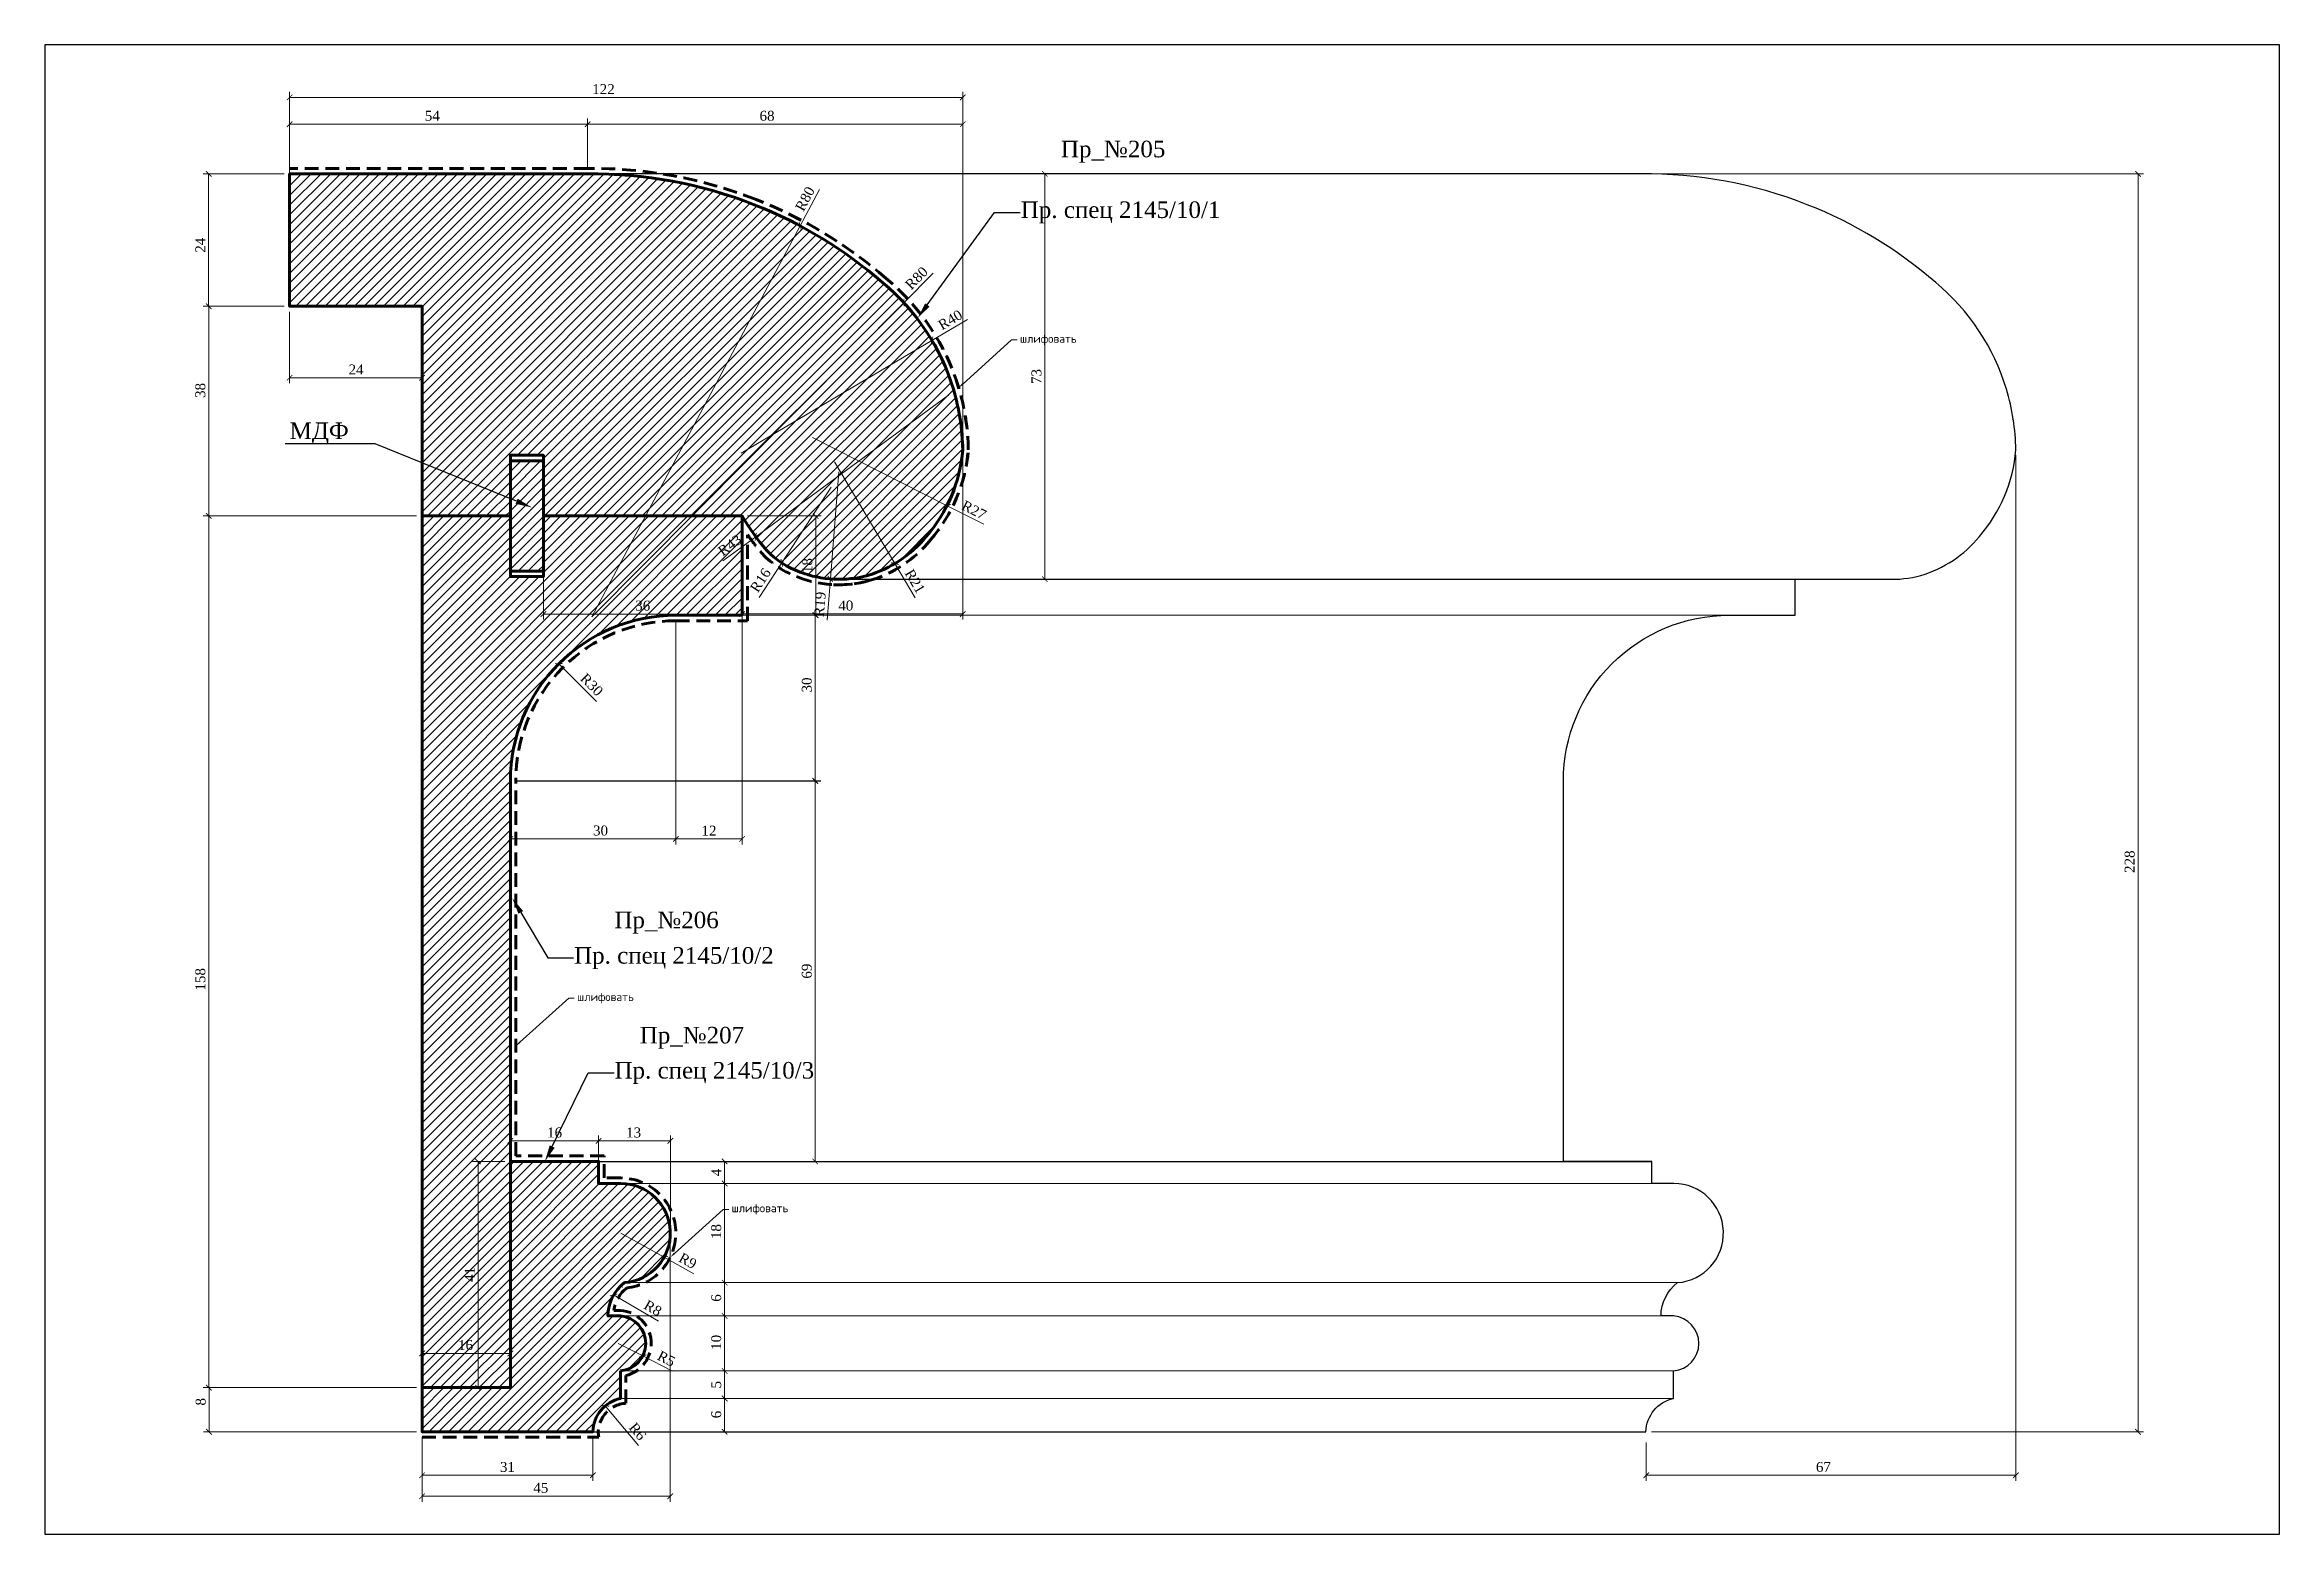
# Model space of a CAD drawing. Header units: millimetres. Extents: x 308746 to 309151, y -94821 to -94551.
import ezdxf
from ezdxf import colors
from ezdxf.entities.mleader import LeaderData, LeaderLine
from ezdxf.math import Vec2, Vec3

# ---------------------------------------------------------------- set-up
doc = ezdxf.new("R2010")
doc.units = ezdxf.units.MM
doc.header["$MEASUREMENT"] = 0
doc.linetypes.add('HIDDEN', pattern=[0.375, 0.25, -0.125])
doc.layers.add('Outside panel', color=7, linetype='Continuous', lineweight=18, true_color=0x7f5e57)
doc.layers.add('линия 50', color=1, linetype='Continuous', lineweight=140)
doc.layers.add('служебный слой РАЗМЕРЫ', color=7, linetype='Continuous', lineweight=9)
doc.layers.add('размеры в модели', color=7, linetype='Continuous')
doc.styles.add('ELECT', font='times.ttf')
doc.styles.get("Standard").update_dxf_attribs({"font": 'times.ttf'})
doc.styles.add('ЕСКД профили текст', font='isocpeur.ttf')
doc.dimstyles.new('M_1', dxfattribs={"dimtxt": 1.8, "dimasz": 1, "dimexe": 1, "dimexo": 1, "dimgap": 0.6, "dimtad": 1, "dimdec": 0, "dimdsep": 46, "dimtxsty": 'Standard', "dimblk": 'ARCHTICK', "dimcen": -5, "dimclrd": 7, "dimclre": 7, "dimclrt": 7, "dimadec": 0, "dimazin": 0, "dimtfac": 1, "dimtdec": 0, "dimtmove": 0, "dimatfit": 3, "dimfxl": 1, "dimtolj": 1, "dimtzin": 0, "dimlwd": 5, "dimlwe": 5, "dimarcsym": 0})

msp = doc.modelspace()

# ---------------------------------------------------------------- texts
at = {"color": 5, "ltscale": 1000, "style": 'ELECT'}
for s, p in [('Пр_№205', (308930.38, -94571.79, 6217.22)), ('Пр_№206', (308849.44, -94711.53, 6217.22)), ('Пр_№207', (308854.04, -94732.41, 6217.22))]:
    msp.add_text(s, height=3, dxfattribs=at).set_placement(p)

# ---------------------------------------------------------------- blocks, each defined once
blk = doc.blocks.new('_ArchTick')
at = {"color": 0, "linetype": 'ByBlock', "const_width": 0.15}
blk.add_lwpolyline([(-0.5, -0.5), (0.5, 0.5)], dxfattribs=at)
blk = doc.blocks.new('*D44')
at = {"color": 7, "lineweight": 5, "ltscale": 1000, "transparency": 16777216}
for p, q in [((309103.45, -94625.8), (309103.45, -94811.69)), ((309036.46, -94804.75), (309036.46, -94811.69)), ((309036.46, -94810.69), (309103.45, -94810.69))]:
    blk.add_line(p, q, dxfattribs=at)
at = {"layer": 'Defpoints', "color": 0, "ltscale": 1000, "transparency": 16777216}
for p in [(309103.45, -94624.8), (309036.46, -94803.75), (309103.45, -94810.69)]:
    blk.add_point(p, dxfattribs=at)
at = {"color": 7, "lineweight": 5, "ltscale": 1000, "transparency": 16777216, "rotation": 180}
blk.add_blockref('_ArchTick', (309036.46, -94810.69), dxfattribs=at)
at = {"color": 7, "lineweight": 5, "ltscale": 1000, "transparency": 16777216}
blk.add_blockref('_ArchTick', (309103.45, -94810.69), dxfattribs=at)
at = {"color": 7, "ltscale": 1000, "transparency": 16777216, "insert": (309068.57, -94809.18), "char_height": 1.8, "attachment_point": 5}
blk.add_mtext('\\A1;67', dxfattribs=at)
blk = doc.blocks.new('*D43')
at = {"layer": 'Defpoints', "color": 0, "ltscale": 1000, "transparency": 16777216}
for p in [(308790.59, -94598.8), (308814.59, -94598.8), (308814.59, -94611.75)]:
    blk.add_point(p, dxfattribs=at)
at = {"layer": 'размеры в модели', "color": 7, "lineweight": 5, "ltscale": 1000, "transparency": 16777216}
for p, q in [((308790.59, -94599.8), (308790.59, -94612.75)), ((308814.59, -94599.8), (308814.59, -94612.75)), ((308790.59, -94611.75), (308814.59, -94611.75))]:
    blk.add_line(p, q, dxfattribs=at)
at = {"layer": 'размеры в модели', "color": 7, "lineweight": 5, "ltscale": 1000, "transparency": 16777216, "rotation": 180}
blk.add_blockref('_ArchTick', (308790.59, -94611.75), dxfattribs=at)
at = {"layer": 'размеры в модели', "color": 7, "lineweight": 5, "ltscale": 1000, "transparency": 16777216}
blk.add_blockref('_ArchTick', (308814.59, -94611.75), dxfattribs=at)
at = {"layer": 'размеры в модели', "color": 7, "ltscale": 1000, "transparency": 16777216, "insert": (308802.63, -94610.25), "char_height": 1.8, "attachment_point": 5}
blk.add_mtext('\\A1;24', dxfattribs=at)
blk = doc.blocks.new('*D42')
at = {"layer": 'Defpoints', "color": 0, "ltscale": 1000, "transparency": 16777216}
for p in [(308909.98, -94614.91), (308875.06, -94640.56)]:
    blk.add_point(p, dxfattribs=at)
at = {"layer": 'размеры в модели', "color": 7, "lineweight": 5, "ltscale": 1000, "transparency": 16777216}
for p in [(308909.98, -94614.91), (308869.12, -94644.91)]:
    blk.add_line(p, (308875.06, -94640.56), dxfattribs=at)
at = {"layer": 'размеры в модели', "color": 7, "lineweight": 5, "ltscale": 1000, "transparency": 16777216, "rotation": 36.29289039236897}
blk.add_blockref('_ArchTick', (308875.06, -94640.56), dxfattribs=at)
at = {"layer": 'размеры в модели', "color": 7, "ltscale": 1000, "transparency": 16777216, "insert": (308870.39, -94642.11), "char_height": 1.8, "attachment_point": 5, "rotation": 36.2929}
blk.add_mtext('\\A1;R43', dxfattribs=at)
blk = doc.blocks.new('*D41')
at = {"layer": 'Defpoints', "color": 0, "ltscale": 1000, "transparency": 16777216}
for p in [(308890.14, -94628.78), (308888.59, -94648.22)]:
    blk.add_point(p, dxfattribs=at)
at = {"layer": 'размеры в модели', "color": 7, "lineweight": 5, "ltscale": 1000, "transparency": 16777216}
for p in [(308890.14, -94628.78), (308888, -94655.67)]:
    blk.add_line(p, (308888.59, -94648.22), dxfattribs=at)
at = {"layer": 'размеры в модели', "color": 7, "lineweight": 5, "ltscale": 1000, "transparency": 16777216, "rotation": 85.44085137845153}
blk.add_blockref('_ArchTick', (308888.59, -94648.22), dxfattribs=at)
at = {"layer": 'размеры в модели', "color": 7, "ltscale": 1000, "transparency": 16777216, "insert": (308886.7, -94652.82), "char_height": 1.8, "attachment_point": 5, "rotation": 85.4409}
blk.add_mtext('\\A1;R19', dxfattribs=at)
blk = doc.blocks.new('*D40')
at = {"layer": 'Defpoints', "color": 0, "ltscale": 1000, "transparency": 16777216}
for p in [(308888.75, -94631.57), (308879.79, -94645.31)]:
    blk.add_point(p, dxfattribs=at)
at = {"layer": 'размеры в модели', "color": 7, "lineweight": 5, "ltscale": 1000, "transparency": 16777216}
for p in [(308888.75, -94631.57), (308875.7, -94651.57)]:
    blk.add_line(p, (308879.79, -94645.31), dxfattribs=at)
at = {"layer": 'размеры в модели', "color": 7, "lineweight": 5, "ltscale": 1000, "transparency": 16777216, "rotation": 56.87750115579889}
blk.add_blockref('_ArchTick', (308879.79, -94645.31), dxfattribs=at)
at = {"layer": 'размеры в модели', "color": 7, "ltscale": 1000, "transparency": 16777216, "insert": (308875.93, -94648.45), "char_height": 1.8, "attachment_point": 5, "rotation": 56.8775}
blk.add_mtext('\\A1;R16', dxfattribs=at)
blk = doc.blocks.new('*D39')
at = {"layer": 'Defpoints', "color": 0, "ltscale": 1000, "transparency": 16777216}
for p in [(308889.31, -94626.97), (308900.28, -94645.43)]:
    blk.add_point(p, dxfattribs=at)
at = {"layer": 'размеры в модели', "color": 7, "lineweight": 5, "ltscale": 1000, "transparency": 16777216}
for p in [(308889.31, -94626.97), (308903.98, -94651.67)]:
    blk.add_line(p, (308900.28, -94645.43), dxfattribs=at)
at = {"layer": 'размеры в модели', "color": 7, "lineweight": 5, "ltscale": 1000, "transparency": 16777216, "rotation": 120.7058768812505}
blk.add_blockref('_ArchTick', (308900.28, -94645.43), dxfattribs=at)
at = {"layer": 'размеры в модели', "color": 7, "ltscale": 1000, "transparency": 16777216, "insert": (308903.93, -94648.64), "char_height": 1.8, "attachment_point": 5, "rotation": 300.7059}
blk.add_mtext('\\A1;R21', dxfattribs=at)
blk = doc.blocks.new('*D38')
at = {"layer": 'Defpoints', "color": 0, "ltscale": 1000, "transparency": 16777216}
for p in [(308885.38, -94622.59), (308909.73, -94634.94)]:
    blk.add_point(p, dxfattribs=at)
at = {"layer": 'размеры в модели', "color": 7, "lineweight": 5, "ltscale": 1000, "transparency": 16777216}
for p in [(308885.38, -94622.59), (308916.39, -94638.32)]:
    blk.add_line(p, (308909.73, -94634.94), dxfattribs=at)
at = {"layer": 'размеры в модели', "color": 7, "lineweight": 5, "ltscale": 1000, "transparency": 16777216, "rotation": 153.1085187107167}
blk.add_blockref('_ArchTick', (308909.73, -94634.94), dxfattribs=at)
at = {"layer": 'размеры в модели', "color": 7, "ltscale": 1000, "transparency": 16777216, "insert": (308914.63, -94635.73), "char_height": 1.8, "attachment_point": 5, "rotation": 333.1085}
blk.add_mtext('\\A1;R27', dxfattribs=at)
blk = doc.blocks.new('*D37')
at = {"layer": 'Defpoints', "color": 0, "ltscale": 1000, "transparency": 16777216}
for p in [(308907, -94604.98), (308872.43, -94625.44)]:
    blk.add_point(p, dxfattribs=at)
at = {"layer": 'размеры в модели', "color": 7, "lineweight": 5, "ltscale": 1000, "transparency": 16777216}
for p in [(308913.45, -94601.17), (308872.43, -94625.44)]:
    blk.add_line(p, (308907, -94604.98), dxfattribs=at)
at = {"layer": 'размеры в модели', "color": 7, "lineweight": 5, "ltscale": 1000, "transparency": 16777216, "rotation": 210.6158353902586}
blk.add_blockref('_ArchTick', (308907, -94604.98), dxfattribs=at)
at = {"layer": 'размеры в модели', "color": 7, "ltscale": 1000, "transparency": 16777216, "insert": (308910.32, -94601.26), "char_height": 1.8, "attachment_point": 5, "rotation": 30.6158}
blk.add_mtext('\\A1;R40', dxfattribs=at)
blk = doc.blocks.new('*D36')
at = {"layer": 'Defpoints', "color": 0, "ltscale": 1000, "transparency": 16777216}
for p in [(308901.95, -94598.12), (308845.36, -94655.1)]:
    blk.add_point(p, dxfattribs=at)
at = {"layer": 'размеры в модели', "color": 7, "lineweight": 5, "ltscale": 1000, "transparency": 16777216}
for p in [(308907.23, -94592.81), (308845.36, -94655.1)]:
    blk.add_line(p, (308901.95, -94598.12), dxfattribs=at)
blk.add_arc((308845.36, -94655.1), 80.3, 44.4818, 48.2755, dxfattribs=at)
at = {"layer": 'размеры в модели', "color": 7, "lineweight": 5, "ltscale": 1000, "transparency": 16777216, "rotation": 225.1952879807225}
blk.add_blockref('_ArchTick', (308901.95, -94598.12), dxfattribs=at)
at = {"layer": 'размеры в модели', "color": 7, "ltscale": 1000, "transparency": 16777216, "insert": (308904.22, -94593.69), "char_height": 1.8, "attachment_point": 5, "rotation": 45.1953}
blk.add_mtext('\\A1;R80', dxfattribs=at)
blk = doc.blocks.new('*D35')
at = {"layer": 'Defpoints', "color": 0, "ltscale": 1000, "transparency": 16777216}
for p in [(308883.11, -94584.22), (308845.36, -94655.1)]:
    blk.add_point(p, dxfattribs=at)
at = {"layer": 'размеры в модели', "color": 7, "lineweight": 5, "ltscale": 1000, "transparency": 16777216}
for p in [(308886.63, -94577.61), (308845.36, -94655.1)]:
    blk.add_line(p, (308883.11, -94584.22), dxfattribs=at)
at = {"layer": 'размеры в модели', "color": 7, "lineweight": 5, "ltscale": 1000, "transparency": 16777216, "rotation": 241.9645692451112}
blk.add_blockref('_ArchTick', (308883.11, -94584.22), dxfattribs=at)
at = {"layer": 'размеры в модели', "color": 7, "ltscale": 1000, "transparency": 16777216, "insert": (308884, -94579.32), "char_height": 1.8, "attachment_point": 5, "rotation": 61.9646}
blk.add_mtext('\\A1;R80', dxfattribs=at)
blk = doc.blocks.new('*D34')
at = {"layer": 'Defpoints', "color": 0, "ltscale": 1000, "transparency": 16777216}
for p in [(308912.59, -94624.8), (308872.59, -94636.8), (308912.59, -94654.57)]:
    blk.add_point(p, dxfattribs=at)
at = {"layer": 'размеры в модели', "color": 7, "lineweight": 5, "ltscale": 1000, "transparency": 16777216}
for p, q in [((308912.59, -94625.8), (308912.59, -94655.57)), ((308872.59, -94637.8), (308872.59, -94655.57)), ((308872.59, -94654.57), (308912.59, -94654.57))]:
    blk.add_line(p, q, dxfattribs=at)
at = {"layer": 'размеры в модели', "color": 7, "lineweight": 5, "ltscale": 1000, "transparency": 16777216, "rotation": 180}
blk.add_blockref('_ArchTick', (308872.59, -94654.57), dxfattribs=at)
at = {"layer": 'размеры в модели', "color": 7, "lineweight": 5, "ltscale": 1000, "transparency": 16777216}
blk.add_blockref('_ArchTick', (308912.59, -94654.57), dxfattribs=at)
at = {"layer": 'размеры в модели', "color": 7, "ltscale": 1000, "transparency": 16777216, "insert": (308891.39, -94653.05), "char_height": 1.8, "attachment_point": 5}
blk.add_mtext('\\A1;40', dxfattribs=at)
blk = doc.blocks.new('*D33')
at = {"layer": 'Defpoints', "color": 0, "ltscale": 1000, "transparency": 16777216}
for p in [(308912.59, -94565.79), (308844.59, -94574.8), (308912.59, -94624.8)]:
    blk.add_point(p, dxfattribs=at)
at = {"layer": 'размеры в модели', "color": 7, "lineweight": 5, "ltscale": 1000, "transparency": 16777216}
for p, q in [((308844.59, -94573.8), (308844.59, -94564.79)), ((308844.59, -94565.79), (308912.59, -94565.79)), ((308912.59, -94623.8), (308912.59, -94564.79))]:
    blk.add_line(p, q, dxfattribs=at)
at = {"layer": 'размеры в модели', "color": 7, "lineweight": 5, "ltscale": 1000, "transparency": 16777216, "rotation": 180}
blk.add_blockref('_ArchTick', (308844.59, -94565.79), dxfattribs=at)
at = {"layer": 'размеры в модели', "color": 7, "lineweight": 5, "ltscale": 1000, "transparency": 16777216}
blk.add_blockref('_ArchTick', (308912.59, -94565.79), dxfattribs=at)
at = {"layer": 'размеры в модели', "color": 7, "ltscale": 1000, "transparency": 16777216, "insert": (308877.11, -94564.28), "char_height": 1.8, "attachment_point": 5}
blk.add_mtext('\\A1;68', dxfattribs=at)
blk = doc.blocks.new('*D32')
at = {"layer": 'Defpoints', "color": 0, "ltscale": 1000, "transparency": 16777216}
for p in [(308790.59, -94574.8), (308889.2, -94648.26), (308927.47, -94648.26)]:
    blk.add_point(p, dxfattribs=at)
at = {"layer": 'размеры в модели', "color": 7, "lineweight": 5, "ltscale": 1000, "transparency": 16777216}
for p, q in [((308791.59, -94574.8), (308928.47, -94574.8)), ((308927.47, -94574.8), (308927.47, -94648.26)), ((308890.2, -94648.26), (308928.47, -94648.26))]:
    blk.add_line(p, q, dxfattribs=at)
for p, rotation in [((308927.47, -94574.8), 90), ((308927.47, -94648.26), 270)]:
    blk.add_blockref('_ArchTick', p, dxfattribs=dict(at, rotation=rotation))
at = {"layer": 'размеры в модели', "color": 7, "ltscale": 1000, "transparency": 16777216, "insert": (308925.95, -94611.53), "char_height": 1.8, "attachment_point": 5, "rotation": 90}
blk.add_mtext('\\A1;73', dxfattribs=at)
blk = doc.blocks.new('*D31')
at = {"layer": 'Defpoints', "color": 0, "ltscale": 1000, "transparency": 16777216}
for p in [(308912.59, -94560.93), (308790.59, -94598.8), (308912.59, -94624.8)]:
    blk.add_point(p, dxfattribs=at)
at = {"layer": 'размеры в модели', "color": 7, "lineweight": 5, "ltscale": 1000, "transparency": 16777216}
for p, q in [((308790.59, -94597.8), (308790.59, -94559.93)), ((308790.59, -94560.93), (308912.59, -94560.93)), ((308912.59, -94623.8), (308912.59, -94559.93))]:
    blk.add_line(p, q, dxfattribs=at)
at = {"layer": 'размеры в модели', "color": 7, "lineweight": 5, "ltscale": 1000, "transparency": 16777216, "rotation": 180}
blk.add_blockref('_ArchTick', (308790.59, -94560.93), dxfattribs=at)
at = {"layer": 'размеры в модели', "color": 7, "lineweight": 5, "ltscale": 1000, "transparency": 16777216}
blk.add_blockref('_ArchTick', (308912.59, -94560.93), dxfattribs=at)
at = {"layer": 'размеры в модели', "color": 7, "ltscale": 1000, "transparency": 16777216, "insert": (308847.46, -94559.43), "char_height": 1.8, "attachment_point": 5}
blk.add_mtext('\\A1;122', dxfattribs=at)
blk = doc.blocks.new('*D30')
at = {"layer": 'Defpoints', "color": 0, "ltscale": 1000, "transparency": 16777216}
for p in [(308836.59, -94636.8), (308872.59, -94636.8), (308872.59, -94654.58)]:
    blk.add_point(p, dxfattribs=at)
at = {"layer": 'размеры в модели', "color": 7, "lineweight": 5, "ltscale": 1000, "transparency": 16777216}
for p, q in [((308836.59, -94637.8), (308836.59, -94655.58)), ((308872.59, -94637.8), (308872.59, -94655.58)), ((308836.59, -94654.58), (308872.59, -94654.58))]:
    blk.add_line(p, q, dxfattribs=at)
at = {"layer": 'размеры в модели', "color": 7, "lineweight": 5, "ltscale": 1000, "transparency": 16777216, "rotation": 180}
blk.add_blockref('_ArchTick', (308836.59, -94654.58), dxfattribs=at)
at = {"layer": 'размеры в модели', "color": 7, "lineweight": 5, "ltscale": 1000, "transparency": 16777216}
blk.add_blockref('_ArchTick', (308872.59, -94654.58), dxfattribs=at)
at = {"layer": 'размеры в модели', "color": 7, "ltscale": 1000, "transparency": 16777216, "insert": (308854.59, -94653.06), "char_height": 1.8, "attachment_point": 5}
blk.add_mtext('\\A1;36', dxfattribs=at)
blk = doc.blocks.new('*D29')
at = {"layer": 'Defpoints', "color": 0, "ltscale": 1000, "transparency": 16777216}
for p in [(308860.59, -94654.8), (308830.59, -94684.57), (308860.59, -94695.34)]:
    blk.add_point(p, dxfattribs=at)
at = {"layer": 'размеры в модели', "color": 7, "lineweight": 5, "ltscale": 1000, "transparency": 16777216}
for p, q in [((308860.59, -94655.8), (308860.59, -94696.34)), ((308830.59, -94685.57), (308830.59, -94696.34)), ((308830.59, -94695.34), (308860.59, -94695.34))]:
    blk.add_line(p, q, dxfattribs=at)
at = {"layer": 'размеры в модели', "color": 7, "lineweight": 5, "ltscale": 1000, "transparency": 16777216, "rotation": 180}
blk.add_blockref('_ArchTick', (308830.59, -94695.34), dxfattribs=at)
at = {"layer": 'размеры в модели', "color": 7, "lineweight": 5, "ltscale": 1000, "transparency": 16777216}
blk.add_blockref('_ArchTick', (308860.59, -94695.34), dxfattribs=at)
at = {"layer": 'размеры в модели', "color": 7, "ltscale": 1000, "transparency": 16777216, "insert": (308846.94, -94693.83), "char_height": 1.8, "attachment_point": 5}
blk.add_mtext('\\A1;30', dxfattribs=at)
blk = doc.blocks.new('*D28')
at = {"layer": 'Defpoints', "color": 0, "ltscale": 1000, "transparency": 16777216}
for p in [(308860.59, -94654.8), (308885.84, -94654.8), (308830.53, -94684.85)]:
    blk.add_point(p, dxfattribs=at)
at = {"layer": 'размеры в модели', "color": 7, "lineweight": 5, "ltscale": 1000, "transparency": 16777216}
for p, q in [((308861.59, -94654.8), (308886.84, -94654.8)), ((308885.84, -94684.85), (308885.84, -94654.8)), ((308831.53, -94684.85), (308886.84, -94684.85))]:
    blk.add_line(p, q, dxfattribs=at)
for p, rotation in [((308885.84, -94654.8), 90), ((308885.84, -94684.85), 270)]:
    blk.add_blockref('_ArchTick', p, dxfattribs=dict(at, rotation=rotation))
at = {"layer": 'размеры в модели', "color": 7, "ltscale": 1000, "transparency": 16777216, "insert": (308884.33, -94667.44), "char_height": 1.8, "attachment_point": 5, "rotation": 90}
blk.add_mtext('\\A1;30', dxfattribs=at)
blk = doc.blocks.new('*D27')
at = {"layer": 'Defpoints', "color": 0, "ltscale": 1000, "transparency": 16777216}
for p in [(308839.38, -94663.59), (308860.59, -94684.8)]:
    blk.add_point(p, dxfattribs=at)
at = {"layer": 'размеры в модели', "color": 7, "lineweight": 5, "ltscale": 1000, "transparency": 16777216}
blk.add_line((308846.2, -94670.41), (308839.38, -94663.59), dxfattribs=at)
at = {"layer": 'размеры в модели', "color": 7, "lineweight": 5, "ltscale": 1000, "transparency": 16777216, "rotation": 135.0000000000393}
blk.add_blockref('_ArchTick', (308839.38, -94663.59), dxfattribs=at)
at = {"layer": 'размеры в модели', "color": 7, "ltscale": 1000, "transparency": 16777216, "insert": (308845.33, -94667.39), "char_height": 1.8, "attachment_point": 5, "rotation": 315}
blk.add_mtext('\\A1;R30', dxfattribs=at)
blk = doc.blocks.new('*D25')
at = {"layer": 'Defpoints', "color": 0, "ltscale": 1000, "transparency": 16777216}
for p in [(308830.59, -94684.8), (308830.59, -94753.8), (308885.84, -94753.8)]:
    blk.add_point(p, dxfattribs=at)
at = {"layer": 'размеры в модели', "color": 7, "lineweight": 5, "ltscale": 1000, "transparency": 16777216}
for p, q in [((308831.59, -94684.8), (308886.84, -94684.8)), ((308885.84, -94684.8), (308885.84, -94753.8)), ((308831.59, -94753.8), (308886.84, -94753.8))]:
    blk.add_line(p, q, dxfattribs=at)
for p, rotation in [((308885.84, -94684.8), 90), ((308885.84, -94753.8), 270)]:
    blk.add_blockref('_ArchTick', p, dxfattribs=dict(at, rotation=rotation))
at = {"layer": 'размеры в модели', "color": 7, "ltscale": 1000, "transparency": 16777216, "insert": (308884.32, -94719.3), "char_height": 1.8, "attachment_point": 5, "rotation": 90}
blk.add_mtext('\\A1;69', dxfattribs=at)
blk = doc.blocks.new('*D24')
at = {"layer": 'Defpoints', "color": 0, "ltscale": 1000, "transparency": 16777216}
for p in [(308872.59, -94636.8), (308872.59, -94654.8), (308885.93, -94654.8)]:
    blk.add_point(p, dxfattribs=at)
at = {"layer": 'размеры в модели', "color": 7, "lineweight": 5, "ltscale": 1000, "transparency": 16777216}
for p, q in [((308873.59, -94636.8), (308886.93, -94636.8)), ((308885.93, -94636.8), (308885.93, -94654.8)), ((308873.59, -94654.8), (308886.93, -94654.8))]:
    blk.add_line(p, q, dxfattribs=at)
for p, rotation in [((308885.93, -94636.8), 90), ((308885.93, -94654.8), 270)]:
    blk.add_blockref('_ArchTick', p, dxfattribs=dict(at, rotation=rotation))
at = {"layer": 'размеры в модели', "color": 7, "ltscale": 1000, "transparency": 16777216, "insert": (308884.41, -94645.8), "char_height": 1.8, "attachment_point": 5, "rotation": 90}
blk.add_mtext('\\A1;18', dxfattribs=at)
blk = doc.blocks.new('*D23')
at = {"layer": 'Defpoints', "color": 0, "ltscale": 1000, "transparency": 16777216}
for p in [(308859.59, -94750.07), (308846.59, -94757.8), (308859.59, -94766.98)]:
    blk.add_point(p, dxfattribs=at)
at = {"layer": 'размеры в модели', "color": 7, "lineweight": 5, "ltscale": 1000, "transparency": 16777216}
for p, q in [((308846.59, -94756.8), (308846.59, -94749.07)), ((308859.59, -94765.98), (308859.59, -94749.07)), ((308846.59, -94750.07), (308859.59, -94750.07))]:
    blk.add_line(p, q, dxfattribs=at)
at = {"layer": 'размеры в модели', "color": 7, "lineweight": 5, "ltscale": 1000, "transparency": 16777216, "rotation": 180}
blk.add_blockref('_ArchTick', (308846.59, -94750.07), dxfattribs=at)
at = {"layer": 'размеры в модели', "color": 7, "lineweight": 5, "ltscale": 1000, "transparency": 16777216}
blk.add_blockref('_ArchTick', (308859.59, -94750.07), dxfattribs=at)
at = {"layer": 'размеры в модели', "color": 7, "ltscale": 1000, "transparency": 16777216, "insert": (308852.94, -94748.56), "char_height": 1.8, "attachment_point": 5}
blk.add_mtext('\\A1;13', dxfattribs=at)
blk = doc.blocks.new('*D22')
at = {"layer": 'Defpoints', "color": 0, "ltscale": 1000, "transparency": 16777216}
for p in [(308850.55, -94796.77), (308869.43, -94796.77), (308845.55, -94802.8)]:
    blk.add_point(p, dxfattribs=at)
at = {"layer": 'размеры в модели', "color": 7, "lineweight": 5, "ltscale": 1000, "transparency": 16777216}
for p, q in [((308851.55, -94796.77), (308870.43, -94796.77)), ((308869.43, -94802.8), (308869.43, -94796.77)), ((308846.55, -94802.8), (308870.43, -94802.8))]:
    blk.add_line(p, q, dxfattribs=at)
for p, rotation in [((308869.43, -94796.77), 90), ((308869.43, -94802.8), 270)]:
    blk.add_blockref('_ArchTick', p, dxfattribs=dict(at, rotation=rotation))
at = {"layer": 'размеры в модели', "color": 7, "ltscale": 1000, "transparency": 16777216, "insert": (308867.91, -94799.67), "char_height": 1.8, "attachment_point": 5, "rotation": 90}
blk.add_mtext('\\A1;6', dxfattribs=at)
blk = doc.blocks.new('*D21')
at = {"layer": 'Defpoints', "color": 0, "ltscale": 1000, "transparency": 16777216}
for p in [(308848.28, -94781.8), (308869.43, -94781.8), (308850.55, -94791.77)]:
    blk.add_point(p, dxfattribs=at)
at = {"layer": 'размеры в модели', "color": 7, "lineweight": 5, "ltscale": 1000, "transparency": 16777216}
for p, q in [((308849.28, -94781.8), (308870.43, -94781.8)), ((308869.43, -94791.77), (308869.43, -94781.8)), ((308851.55, -94791.77), (308870.43, -94791.77))]:
    blk.add_line(p, q, dxfattribs=at)
for p, rotation in [((308869.43, -94781.8), 90), ((308869.43, -94791.77), 270)]:
    blk.add_blockref('_ArchTick', p, dxfattribs=dict(at, rotation=rotation))
at = {"layer": 'размеры в модели', "color": 7, "ltscale": 1000, "transparency": 16777216, "insert": (308867.91, -94786.59), "char_height": 1.8, "attachment_point": 5, "rotation": 90}
blk.add_mtext('\\A1;10', dxfattribs=at)
blk = doc.blocks.new('*D20')
at = {"layer": 'Defpoints', "color": 0, "ltscale": 1000, "transparency": 16777216}
for p in [(308851.28, -94775.77), (308869.43, -94775.77), (308848.28, -94781.8)]:
    blk.add_point(p, dxfattribs=at)
at = {"layer": 'размеры в модели', "color": 7, "lineweight": 5, "ltscale": 1000, "transparency": 16777216}
for p, q in [((308852.28, -94775.77), (308870.43, -94775.77)), ((308869.43, -94781.8), (308869.43, -94775.77)), ((308849.28, -94781.8), (308870.43, -94781.8))]:
    blk.add_line(p, q, dxfattribs=at)
for p, rotation in [((308869.43, -94775.77), 90), ((308869.43, -94781.8), 270)]:
    blk.add_blockref('_ArchTick', p, dxfattribs=dict(at, rotation=rotation))
at = {"layer": 'размеры в модели', "color": 7, "ltscale": 1000, "transparency": 16777216, "insert": (308867.91, -94778.55), "char_height": 1.8, "attachment_point": 5, "rotation": 90}
blk.add_mtext('\\A1;6', dxfattribs=at)
blk = doc.blocks.new('*D19')
at = {"layer": 'Defpoints', "color": 0, "ltscale": 1000, "transparency": 16777216}
for p in [(308846.59, -94757.8), (308851.28, -94775.77), (308869.43, -94775.77)]:
    blk.add_point(p, dxfattribs=at)
at = {"layer": 'размеры в модели', "color": 7, "lineweight": 5, "ltscale": 1000, "transparency": 16777216}
for p, q in [((308847.59, -94757.8), (308870.43, -94757.8)), ((308869.43, -94757.8), (308869.43, -94775.77)), ((308852.28, -94775.77), (308870.43, -94775.77))]:
    blk.add_line(p, q, dxfattribs=at)
for p, rotation in [((308869.43, -94757.8), 90), ((308869.43, -94775.77), 270)]:
    blk.add_blockref('_ArchTick', p, dxfattribs=dict(at, rotation=rotation))
at = {"layer": 'размеры в модели', "color": 7, "ltscale": 1000, "transparency": 16777216, "insert": (308867.91, -94766.51), "char_height": 1.8, "attachment_point": 5, "rotation": 90}
blk.add_mtext('\\A1;18', dxfattribs=at)
blk = doc.blocks.new('*D18')
at = {"layer": 'Defpoints', "color": 0, "ltscale": 1000, "transparency": 16777216}
for p in [(308859.58, -94766.45), (308814.59, -94802.8), (308814.59, -94814.48)]:
    blk.add_point(p, dxfattribs=at)
at = {"layer": 'размеры в модели', "color": 7, "lineweight": 5, "ltscale": 1000, "transparency": 16777216}
for p, q in [((308859.58, -94767.45), (308859.58, -94815.48)), ((308814.59, -94803.8), (308814.59, -94815.48)), ((308859.58, -94814.48), (308814.59, -94814.48))]:
    blk.add_line(p, q, dxfattribs=at)
at = {"layer": 'размеры в модели', "color": 7, "lineweight": 5, "ltscale": 1000, "transparency": 16777216, "rotation": 180}
blk.add_blockref('_ArchTick', (308814.59, -94814.48), dxfattribs=at)
at = {"layer": 'размеры в модели', "color": 7, "lineweight": 5, "ltscale": 1000, "transparency": 16777216}
blk.add_blockref('_ArchTick', (308859.58, -94814.48), dxfattribs=at)
at = {"layer": 'размеры в модели', "color": 7, "ltscale": 1000, "transparency": 16777216, "insert": (308836.11, -94812.97), "char_height": 1.8, "attachment_point": 5}
blk.add_mtext('\\A1;45', dxfattribs=at)
blk = doc.blocks.new('*D17')
at = {"layer": 'Defpoints', "color": 0, "ltscale": 1000, "transparency": 16777216}
for p in [(308850.59, -94766.8), (308858.46, -94771.17)]:
    blk.add_point(p, dxfattribs=at)
at = {"layer": 'размеры в модели', "color": 7, "lineweight": 5, "ltscale": 1000, "transparency": 16777216}
for p in [(308850.59, -94766.8), (308863.83, -94774.15)]:
    blk.add_line(p, (308858.46, -94771.17), dxfattribs=at)
at = {"layer": 'размеры в модели', "color": 7, "lineweight": 5, "ltscale": 1000, "transparency": 16777216, "rotation": 150.9480157071006}
blk.add_blockref('_ArchTick', (308858.46, -94771.17), dxfattribs=at)
at = {"layer": 'размеры в модели', "color": 7, "ltscale": 1000, "transparency": 16777216, "insert": (308862.75, -94771.82), "char_height": 1.8, "attachment_point": 5, "rotation": 330.948}
blk.add_mtext('\\A1;R9', dxfattribs=at)
blk = doc.blocks.new('*D16')
at = {"layer": 'Defpoints', "color": 0, "ltscale": 1000, "transparency": 16777216}
for p in [(308849.31, -94778), (308855.84, -94781.8)]:
    blk.add_point(p, dxfattribs=at)
at = {"layer": 'размеры в модели', "color": 7, "lineweight": 5, "ltscale": 1000, "transparency": 16777216}
blk.add_line((308857.43, -94782.73), (308849.31, -94778), dxfattribs=at)
at = {"layer": 'размеры в модели', "color": 7, "lineweight": 5, "ltscale": 1000, "transparency": 16777216, "rotation": 149.8001139362334}
blk.add_blockref('_ArchTick', (308849.31, -94778), dxfattribs=at)
at = {"layer": 'размеры в модели', "color": 7, "ltscale": 1000, "transparency": 16777216, "insert": (308856.42, -94780.39), "char_height": 1.8, "attachment_point": 5, "rotation": 329.8001}
blk.add_mtext('\\A1;R8', dxfattribs=at)
blk = doc.blocks.new('*D15')
at = {"layer": 'Defpoints', "color": 0, "ltscale": 1000, "transparency": 16777216}
for p in [(308850.13, -94786.78), (308854.58, -94789.06)]:
    blk.add_point(p, dxfattribs=at)
at = {"layer": 'размеры в модели', "color": 7, "lineweight": 5, "ltscale": 1000, "transparency": 16777216}
for p in [(308850.13, -94786.78), (308859.99, -94791.84)]:
    blk.add_line(p, (308854.58, -94789.06), dxfattribs=at)
at = {"layer": 'размеры в модели', "color": 7, "lineweight": 5, "ltscale": 1000, "transparency": 16777216, "rotation": 152.8777193116851}
blk.add_blockref('_ArchTick', (308854.58, -94789.06), dxfattribs=at)
at = {"layer": 'размеры в модели', "color": 7, "ltscale": 1000, "transparency": 16777216, "insert": (308858.87, -94789.56), "char_height": 1.8, "attachment_point": 5, "rotation": 332.8777}
blk.add_mtext('\\A1;R5', dxfattribs=at)
blk = doc.blocks.new('*D14')
at = {"layer": 'Defpoints', "color": 0, "ltscale": 1000, "transparency": 16777216}
for p in [(308847.8, -94798.1), (308851.85, -94802.93)]:
    blk.add_point(p, dxfattribs=at)
at = {"layer": 'размеры в модели', "color": 7, "lineweight": 5, "ltscale": 1000, "transparency": 16777216}
blk.add_line((308853.84, -94805.31), (308847.8, -94798.1), dxfattribs=at)
at = {"layer": 'размеры в модели', "color": 7, "lineweight": 5, "ltscale": 1000, "transparency": 16777216, "rotation": 129.9503727388245}
blk.add_blockref('_ArchTick', (308847.8, -94798.1), dxfattribs=at)
at = {"layer": 'размеры в модели', "color": 7, "ltscale": 1000, "transparency": 16777216, "insert": (308853.66, -94802.74), "char_height": 1.8, "attachment_point": 5, "rotation": 309.9504}
blk.add_mtext('\\A1;R6', dxfattribs=at)
blk = doc.blocks.new('*D13')
at = {"layer": 'Defpoints', "color": 0, "ltscale": 1000, "transparency": 16777216}
for p in [(308850.55, -94791.77), (308869.43, -94791.77), (308850.55, -94796.77)]:
    blk.add_point(p, dxfattribs=at)
at = {"layer": 'размеры в модели', "color": 7, "lineweight": 5, "ltscale": 1000, "transparency": 16777216}
for p, q in [((308851.55, -94791.77), (308870.43, -94791.77)), ((308869.43, -94796.77), (308869.43, -94791.77)), ((308851.55, -94796.77), (308870.43, -94796.77))]:
    blk.add_line(p, q, dxfattribs=at)
for p, rotation in [((308869.43, -94791.77), 90), ((308869.43, -94796.77), 270)]:
    blk.add_blockref('_ArchTick', p, dxfattribs=dict(at, rotation=rotation))
at = {"layer": 'размеры в модели', "color": 7, "ltscale": 1000, "transparency": 16777216, "insert": (308867.91, -94794.27), "char_height": 1.8, "attachment_point": 5, "rotation": 90}
blk.add_mtext('\\A1;5', dxfattribs=at)
blk = doc.blocks.new('*D12')
at = {"layer": 'Defpoints', "color": 0, "ltscale": 1000, "transparency": 16777216}
for p in [(308846.59, -94753.8), (308846.59, -94757.8), (308869.42, -94757.8)]:
    blk.add_point(p, dxfattribs=at)
at = {"layer": 'размеры в модели', "color": 7, "lineweight": 5, "ltscale": 1000, "transparency": 16777216}
for p, q in [((308847.59, -94753.8), (308870.42, -94753.8)), ((308847.59, -94757.8), (308870.42, -94757.8)), ((308869.42, -94753.8), (308869.42, -94757.8))]:
    blk.add_line(p, q, dxfattribs=at)
for p, rotation in [((308869.42, -94753.8), 90), ((308869.42, -94757.8), 270)]:
    blk.add_blockref('_ArchTick', p, dxfattribs=dict(at, rotation=rotation))
at = {"layer": 'размеры в модели', "color": 7, "ltscale": 1000, "transparency": 16777216, "insert": (308867.92, -94755.8), "char_height": 1.8, "attachment_point": 5, "rotation": 90}
blk.add_mtext('\\A1;4', dxfattribs=at)
blk = doc.blocks.new('*D11')
at = {"layer": 'Defpoints', "color": 0, "ltscale": 1000, "transparency": 16777216}
for p in [(308830.59, -94750.07), (308830.59, -94753.8), (308846.59, -94753.8)]:
    blk.add_point(p, dxfattribs=at)
at = {"layer": 'размеры в модели', "color": 7, "lineweight": 5, "ltscale": 1000, "transparency": 16777216}
for p, q in [((308830.59, -94752.8), (308830.59, -94749.07)), ((308846.59, -94752.8), (308846.59, -94749.07)), ((308846.59, -94750.07), (308830.59, -94750.07))]:
    blk.add_line(p, q, dxfattribs=at)
at = {"layer": 'размеры в модели', "color": 7, "lineweight": 5, "ltscale": 1000, "transparency": 16777216, "rotation": 180}
blk.add_blockref('_ArchTick', (308830.59, -94750.07), dxfattribs=at)
at = {"layer": 'размеры в модели', "color": 7, "lineweight": 5, "ltscale": 1000, "transparency": 16777216}
blk.add_blockref('_ArchTick', (308846.59, -94750.07), dxfattribs=at)
at = {"layer": 'размеры в модели', "color": 7, "ltscale": 1000, "transparency": 16777216, "insert": (308838.61, -94748.56), "char_height": 1.8, "attachment_point": 5}
blk.add_mtext('\\A1;16', dxfattribs=at)
blk = doc.blocks.new('*D10')
at = {"layer": 'Defpoints', "color": 0, "ltscale": 1000, "transparency": 16777216}
for p in [(308814.59, -94802.8), (308845.55, -94802.8), (308845.55, -94810.69)]:
    blk.add_point(p, dxfattribs=at)
at = {"layer": 'размеры в модели', "color": 7, "lineweight": 5, "ltscale": 1000, "transparency": 16777216}
for p, q in [((308814.59, -94803.8), (308814.59, -94811.69)), ((308845.55, -94803.8), (308845.55, -94811.69)), ((308814.59, -94810.69), (308845.55, -94810.69))]:
    blk.add_line(p, q, dxfattribs=at)
at = {"layer": 'размеры в модели', "color": 7, "lineweight": 5, "ltscale": 1000, "transparency": 16777216, "rotation": 180}
blk.add_blockref('_ArchTick', (308814.59, -94810.69), dxfattribs=at)
at = {"layer": 'размеры в модели', "color": 7, "lineweight": 5, "ltscale": 1000, "transparency": 16777216}
blk.add_blockref('_ArchTick', (308845.55, -94810.69), dxfattribs=at)
at = {"layer": 'размеры в модели', "color": 7, "ltscale": 1000, "transparency": 16777216, "insert": (308830.07, -94809.18), "char_height": 1.8, "attachment_point": 5}
blk.add_mtext('\\A1;31', dxfattribs=at)
blk = doc.blocks.new('*D9')
at = {"layer": 'Defpoints', "color": 0, "ltscale": 1000, "transparency": 16777216}
for p in [(308814.59, -94788.61), (308814.59, -94794.8), (308830.59, -94794.8)]:
    blk.add_point(p, dxfattribs=at)
at = {"layer": 'размеры в модели', "color": 7, "lineweight": 5, "ltscale": 1000, "transparency": 16777216}
for p, q in [((308814.59, -94793.8), (308814.59, -94787.61)), ((308830.59, -94788.61), (308814.59, -94788.61)), ((308830.59, -94793.8), (308830.59, -94787.61))]:
    blk.add_line(p, q, dxfattribs=at)
at = {"layer": 'размеры в модели', "color": 7, "lineweight": 5, "ltscale": 1000, "transparency": 16777216, "rotation": 180}
blk.add_blockref('_ArchTick', (308814.59, -94788.61), dxfattribs=at)
at = {"layer": 'размеры в модели', "color": 7, "lineweight": 5, "ltscale": 1000, "transparency": 16777216}
blk.add_blockref('_ArchTick', (308830.59, -94788.61), dxfattribs=at)
at = {"layer": 'размеры в модели', "color": 7, "ltscale": 1000, "transparency": 16777216, "insert": (308822.48, -94787.09), "char_height": 1.8, "attachment_point": 5}
blk.add_mtext('\\A1;16', dxfattribs=at)
blk = doc.blocks.new('*D8')
at = {"layer": 'Defpoints', "color": 0, "ltscale": 1000, "transparency": 16777216}
for p in [(308830.59, -94753.8), (308824.73, -94794.8), (308830.59, -94794.8)]:
    blk.add_point(p, dxfattribs=at)
at = {"layer": 'размеры в модели', "color": 7, "lineweight": 5, "ltscale": 1000, "transparency": 16777216}
for p, q in [((308829.59, -94753.8), (308823.73, -94753.8)), ((308824.73, -94753.8), (308824.73, -94794.8)), ((308829.59, -94794.8), (308823.73, -94794.8))]:
    blk.add_line(p, q, dxfattribs=at)
for p, rotation in [((308824.73, -94753.8), 90), ((308824.73, -94794.8), 270)]:
    blk.add_blockref('_ArchTick', p, dxfattribs=dict(at, rotation=rotation))
at = {"layer": 'размеры в модели', "color": 7, "ltscale": 1000, "transparency": 16777216, "insert": (308823.23, -94774.3), "char_height": 1.8, "attachment_point": 5, "rotation": 90}
blk.add_mtext('\\A1;41', dxfattribs=at)
blk = doc.blocks.new('*D7')
at = {"layer": 'Defpoints', "color": 0, "ltscale": 1000, "transparency": 16777216}
for p in [(308814.59, -94794.8), (308775.98, -94802.8), (308814.59, -94802.8)]:
    blk.add_point(p, dxfattribs=at)
at = {"layer": 'размеры в модели', "color": 7, "lineweight": 5, "ltscale": 1000, "transparency": 16777216}
for p, q in [((308813.59, -94794.8), (308774.98, -94794.8)), ((308775.98, -94794.8), (308775.98, -94802.8)), ((308813.59, -94802.8), (308774.98, -94802.8))]:
    blk.add_line(p, q, dxfattribs=at)
for p, rotation in [((308775.98, -94794.8), 90), ((308775.98, -94802.8), 270)]:
    blk.add_blockref('_ArchTick', p, dxfattribs=dict(at, rotation=rotation))
at = {"layer": 'размеры в модели', "color": 7, "ltscale": 1000, "transparency": 16777216, "insert": (308774.47, -94797.36), "char_height": 1.8, "attachment_point": 5, "rotation": 90}
blk.add_mtext('\\A1;8', dxfattribs=at)
blk = doc.blocks.new('*D6')
at = {"layer": 'Defpoints', "color": 0, "ltscale": 1000, "transparency": 16777216}
for p in [(308814.59, -94636.8), (308775.93, -94794.8), (308814.59, -94794.8)]:
    blk.add_point(p, dxfattribs=at)
at = {"layer": 'размеры в модели', "color": 7, "lineweight": 5, "ltscale": 1000, "transparency": 16777216}
for p, q in [((308813.59, -94636.8), (308774.93, -94636.8)), ((308775.93, -94636.8), (308775.93, -94794.8)), ((308813.59, -94794.8), (308774.93, -94794.8))]:
    blk.add_line(p, q, dxfattribs=at)
for p, rotation in [((308775.93, -94636.8), 90), ((308775.93, -94794.8), 270)]:
    blk.add_blockref('_ArchTick', p, dxfattribs=dict(at, rotation=rotation))
at = {"layer": 'размеры в модели', "color": 7, "ltscale": 1000, "transparency": 16777216, "insert": (308774.41, -94720.79), "char_height": 1.8, "attachment_point": 5, "rotation": 90}
blk.add_mtext('\\A1;158', dxfattribs=at)
blk = doc.blocks.new('*D5')
at = {"layer": 'Defpoints', "color": 0, "ltscale": 1000, "transparency": 16777216}
for p in [(308790.59, -94598.8), (308775.93, -94636.8), (308814.59, -94636.8)]:
    blk.add_point(p, dxfattribs=at)
at = {"layer": 'размеры в модели', "color": 7, "lineweight": 5, "ltscale": 1000, "transparency": 16777216}
for p, q in [((308789.59, -94598.8), (308774.93, -94598.8)), ((308775.93, -94598.8), (308775.93, -94636.8)), ((308813.59, -94636.8), (308774.93, -94636.8))]:
    blk.add_line(p, q, dxfattribs=at)
for p, rotation in [((308775.93, -94598.8), 90), ((308775.93, -94636.8), 270)]:
    blk.add_blockref('_ArchTick', p, dxfattribs=dict(at, rotation=rotation))
at = {"layer": 'размеры в модели', "color": 7, "ltscale": 1000, "transparency": 16777216, "insert": (308774.41, -94614.05), "char_height": 1.8, "attachment_point": 5, "rotation": 90}
blk.add_mtext('\\A1;38', dxfattribs=at)
blk = doc.blocks.new('*D4')
at = {"layer": 'Defpoints', "color": 0, "ltscale": 1000, "transparency": 16777216}
for p in [(308790.59, -94574.8), (308775.91, -94598.8), (308790.59, -94598.8)]:
    blk.add_point(p, dxfattribs=at)
at = {"layer": 'размеры в модели', "color": 7, "lineweight": 5, "ltscale": 1000, "transparency": 16777216}
for p, q in [((308789.59, -94574.8), (308774.91, -94574.8)), ((308775.91, -94574.8), (308775.91, -94598.8)), ((308789.59, -94598.8), (308774.91, -94598.8))]:
    blk.add_line(p, q, dxfattribs=at)
for p, rotation in [((308775.91, -94574.8), 90), ((308775.91, -94598.8), 270)]:
    blk.add_blockref('_ArchTick', p, dxfattribs=dict(at, rotation=rotation))
at = {"layer": 'размеры в модели', "color": 7, "ltscale": 1000, "transparency": 16777216, "insert": (308774.41, -94587.74), "char_height": 1.8, "attachment_point": 5, "rotation": 90}
blk.add_mtext('\\A1;24', dxfattribs=at)
blk = doc.blocks.new('*D3')
at = {"layer": 'Defpoints', "color": 0, "ltscale": 1000, "transparency": 16777216}
for p in [(308844.59, -94565.79), (308790.59, -94574.8), (308844.59, -94573.65)]:
    blk.add_point(p, dxfattribs=at)
at = {"layer": 'размеры в модели', "color": 7, "lineweight": 5, "ltscale": 1000, "transparency": 16777216}
for p, q in [((308790.59, -94573.8), (308790.59, -94564.79)), ((308790.59, -94565.79), (308844.59, -94565.79)), ((308844.59, -94572.65), (308844.59, -94564.79))]:
    blk.add_line(p, q, dxfattribs=at)
at = {"layer": 'размеры в модели', "color": 7, "lineweight": 5, "ltscale": 1000, "transparency": 16777216, "rotation": 180}
blk.add_blockref('_ArchTick', (308790.59, -94565.79), dxfattribs=at)
at = {"layer": 'размеры в модели', "color": 7, "lineweight": 5, "ltscale": 1000, "transparency": 16777216}
blk.add_blockref('_ArchTick', (308844.59, -94565.79), dxfattribs=at)
at = {"layer": 'размеры в модели', "color": 7, "ltscale": 1000, "transparency": 16777216, "insert": (308816.44, -94564.28), "char_height": 1.8, "attachment_point": 5}
blk.add_mtext('\\A1;54', dxfattribs=at)
blk = doc.blocks.new('*D2')
at = {"color": 7, "lineweight": 5, "ltscale": 1000, "transparency": 16777216}
for p, q in [((309036.45, -94574.8), (309126.59, -94574.8)), ((309125.59, -94802.8), (309125.59, -94574.8)), ((309037.41, -94802.8), (309126.59, -94802.8))]:
    blk.add_line(p, q, dxfattribs=at)
at = {"layer": 'Defpoints', "color": 0, "ltscale": 1000, "transparency": 16777216}
for p in [(309035.45, -94574.8), (309125.59, -94574.8), (309036.41, -94802.8)]:
    blk.add_point(p, dxfattribs=at)
at = {"color": 7, "lineweight": 5, "ltscale": 1000, "transparency": 16777216}
for p, rotation in [((309125.59, -94574.8), 90), ((309125.59, -94802.8), 270)]:
    blk.add_blockref('_ArchTick', p, dxfattribs=dict(at, rotation=rotation))
at = {"color": 7, "ltscale": 1000, "transparency": 16777216, "insert": (309124.08, -94699.47), "char_height": 1.8, "attachment_point": 5, "rotation": 90}
blk.add_mtext('\\A1;228', dxfattribs=at)

# ---------------------------------------------------------------- dimensions: what is measured, and where the dimension line sits
at = {"color": 5, "ltscale": 1000}
dim = msp.add_linear_dim(base=(309125.59, -94574.8), p1=(309036.41, -94802.8), p2=(309035.45, -94574.8), angle=90, dimstyle='M_1', dxfattribs=at)
dim.commit()
dim.dimension.update_dxf_attribs({"geometry": '*D2', "text_midpoint": (309125.59, -94699.47), "dimtype": 128})
at = {"color": 7, "ltscale": 1000}
dim = msp.add_linear_dim(base=(309103.45, -94810.69), p1=(309036.46, -94803.75), p2=(309103.45, -94624.8), dimstyle='M_1', dxfattribs=at)
dim.commit()
dim.dimension.update_dxf_attribs({"geometry": '*D44', "text_midpoint": (309068.57, -94810.69), "dimtype": 128})
at = {"layer": 'размеры в модели', "color": 0, "ltscale": 1000}
dim = msp.add_linear_dim(base=(308912.59, -94560.93), p1=(308790.59, -94598.8), p2=(308912.59, -94624.8), dimstyle='M_1', dxfattribs=at)
dim.commit()
dim.dimension.update_dxf_attribs({"geometry": '*D31', "text_midpoint": (308847.46, -94560.93), "dimtype": 128})
at = {"layer": 'размеры в модели', "color": 5, "ltscale": 1000}
for base, p1, p2, picture, middle in [((308844.59, -94565.79), (308790.59, -94574.8), (308844.59, -94573.65), '*D3', (308816.44, -94565.79)), ((308912.59, -94565.79), (308844.59, -94574.8), (308912.59, -94624.8), '*D33', (308877.11, -94565.79)), ((308814.59, -94611.75), (308790.59, -94598.8), (308814.59, -94598.8), '*D43', (308802.63, -94611.75)), ((308912.59, -94654.57), (308872.59, -94636.8), (308912.59, -94624.8), '*D34', (308891.39, -94654.57)), ((308860.59, -94695.34), (308830.59, -94684.57), (308860.59, -94654.8), '*D29', (308846.94, -94695.34)), ((308830.59, -94750.07), (308846.59, -94753.8), (308830.59, -94753.8), '*D11', (308838.61, -94750.07)), ((308859.59, -94750.07), (308846.59, -94757.8), (308859.59, -94766.98), '*D23', (308852.94, -94750.07)), ((308814.59, -94814.48), (308859.58, -94766.45), (308814.59, -94802.8), '*D18', (308836.11, -94814.48)), ((308814.59, -94788.61), (308830.59, -94794.8), (308814.59, -94794.8), '*D9', (308822.48, -94788.61)), ((308845.55, -94810.69), (308814.59, -94802.8), (308845.55, -94802.8), '*D10', (308830.07, -94810.69))]:
    dim = msp.add_linear_dim(base=base, p1=p1, p2=p2, dimstyle='M_1', dxfattribs=at)
    dim.commit()
    dim.dimension.update_dxf_attribs({"geometry": picture, "text_midpoint": middle, "dimtype": 128})
for base, p1, p2, picture, middle in [((308775.91, -94598.8), (308790.59, -94574.8), (308790.59, -94598.8), '*D4', (308775.91, -94587.74)), ((308775.93, -94636.8), (308790.59, -94598.8), (308814.59, -94636.8), '*D5', (308775.93, -94614.05)), ((308775.93, -94794.8), (308814.59, -94636.8), (308814.59, -94794.8), '*D6', (308775.93, -94720.79)), ((308885.84, -94654.8), (308830.53, -94684.85), (308860.59, -94654.8), '*D28', (308885.84, -94667.44)), ((308869.43, -94775.77), (308846.59, -94757.8), (308851.28, -94775.77), '*D19', (308869.43, -94766.51)), ((308869.43, -94775.77), (308848.28, -94781.8), (308851.28, -94775.77), '*D20', (308869.43, -94778.55)), ((308869.43, -94781.8), (308850.55, -94791.77), (308848.28, -94781.8), '*D21', (308869.43, -94786.59)), ((308775.98, -94802.8), (308814.59, -94794.8), (308814.59, -94802.8), '*D7', (308775.98, -94797.36)), ((308869.43, -94796.77), (308845.55, -94802.8), (308850.55, -94796.77), '*D22', (308869.43, -94799.67))]:
    dim = msp.add_linear_dim(base=base, p1=p1, p2=p2, angle=90, dimstyle='M_1', dxfattribs=at)
    dim.commit()
    dim.dimension.update_dxf_attribs({"geometry": picture, "text_midpoint": middle, "dimtype": 128})
at = {"layer": 'размеры в модели', "color": 0, "ltscale": 1000}
for base, p1, p2, picture, middle in [((308927.47, -94648.26), (308790.59, -94574.8), (308889.2, -94648.26), '*D32', (308925.95, -94611.53)), ((308885.93, -94654.8), (308872.59, -94636.8), (308872.59, -94654.8), '*D24', (308884.41, -94645.8)), ((308885.84, -94753.8), (308830.59, -94684.8), (308830.59, -94753.8), '*D25', (308884.32, -94719.3))]:
    dim = msp.add_linear_dim(base=base, p1=p1, p2=p2, angle=90, dimstyle='M_1', dxfattribs=at)
    dim.commit()
    dim.dimension.update_dxf_attribs({"geometry": picture, "text_midpoint": middle})
at = {"layer": 'размеры в модели', "color": 5, "ltscale": 1000}
for center, mpoint, picture, middle in [((308845.36, -94655.1), (308883.11, -94584.22), '*D35', (308884, -94579.32)), ((308845.36, -94655.1), (308901.95, -94598.12), '*D36', (308904.22, -94593.69)), ((308872.43, -94625.44), (308907, -94604.98), '*D37', (308910.32, -94601.26)), ((308909.98, -94614.91), (308875.06, -94640.56), '*D42', (308870.39, -94642.11)), ((308885.38, -94622.59), (308909.73, -94634.94), '*D38', (308914.63, -94635.73)), ((308889.31, -94626.97), (308900.28, -94645.43), '*D39', (308903.93, -94648.64)), ((308888.75, -94631.57), (308879.79, -94645.31), '*D40', (308875.93, -94648.45)), ((308890.1418, -94628.7847), (308888.592, -94648.2201), '*D41', (308886.7023, -94652.8199)), ((308850.59, -94766.8), (308858.46, -94771.17), '*D17', (308862.75, -94771.82)), ((308850.13, -94786.78), (308854.58, -94789.06), '*D15', (308858.87, -94789.56))]:
    dim = msp.add_radius_dim(center=center, mpoint=mpoint, dimstyle='M_1', dxfattribs=at)
    dim.commit()
    dim.dimension.update_dxf_attribs({"geometry": picture, "text_midpoint": middle})
at = {"layer": 'размеры в модели', "color": 0, "ltscale": 1000}
dim = msp.add_linear_dim(base=(308872.59, -94654.58), p1=(308836.59, -94636.8), p2=(308872.59, -94636.8), dimstyle='M_1', dxfattribs=at)
dim.commit()
dim.dimension.update_dxf_attribs({"geometry": '*D30', "text_midpoint": (308854.59, -94653.06)})
msp.add_linear_dim(base=(308872.59, -94695.34), p1=(308860.59, -94654.8), p2=(308872.59, -94654.8), dimstyle='M_1', dxfattribs=at).render()
dim = msp.add_radius_dim(center=(308860.59, -94684.8), mpoint=(308839.38, -94663.59), dimstyle='M_1', dxfattribs=at)
dim.commit()
dim.dimension.update_dxf_attribs({"geometry": '*D27', "text_midpoint": (308844.25, -94668.47), "dimtype": 132})
at = {"layer": 'размеры в модели', "color": 5, "ltscale": 1000}
for base, p1, p2, picture, middle in [((308824.73, -94794.8), (308830.59, -94753.8), (308830.59, -94794.8), '*D8', (308823.23, -94774.3)), ((308869.42, -94757.8), (308846.59, -94753.8), (308846.59, -94757.8), '*D12', (308867.92, -94755.8)), ((308869.43, -94791.77), (308850.55, -94796.77), (308850.55, -94791.77), '*D13', (308867.91, -94794.27))]:
    dim = msp.add_linear_dim(base=base, p1=p1, p2=p2, angle=90, dimstyle='M_1', dxfattribs=at)
    dim.commit()
    dim.dimension.update_dxf_attribs({"geometry": picture, "text_midpoint": middle})
for center, mpoint, picture, middle in [((308855.84, -94781.8), (308849.31, -94778), '*D16', (308855.65, -94781.7)), ((308851.85, -94802.93), (308847.8, -94798.1), '*D14', (308852.5, -94803.71))]:
    dim = msp.add_radius_dim(center=center, mpoint=mpoint, dimstyle='M_1', dxfattribs=at)
    dim.commit()
    dim.dimension.update_dxf_attribs({"geometry": picture, "text_midpoint": middle, "dimtype": 132})

# ---------------------------------------------------------------- hatches: boundary and pattern name
at = {"layer": 'Outside panel', "ltscale": 1000}
h = msp.add_hatch(dxfattribs=at)
h.set_pattern_fill('ANSI31', color=256, scale=10)
h.set_pattern_definition([(45, (-3885.3074, 641.7018), (-0.8838834765, 0.8838834765), [])])
h.paths.add_polyline_path([(308874.79, -94580.38, 0.096515), (308844.59, -94574.8), (308790.59, -94574.8), (308790.59, -94598.8), (308814.59, -94598.8), (308814.59, -94636.8), (308830.59, -94636.8), (308830.59, -94625.8), (308836.59, -94625.8), (308836.59, -94636.8), (308872.59, -94636.8, 0.044021), (308877, -94643.01, 0.112693), (308883.13, -94646.98, 0.161212), (308895.37, -94647.57, 0.151589), (308905.97, -94640.52, 0.160196), (308912.59, -94624.8, 0.069597), (308910.89, -94613.84, 0.147578), (308898.06, -94594.5, 0.085346)])
h = msp.add_hatch(dxfattribs=at)
h.set_pattern_fill('ANSI31', color=5, scale=10)
h.set_pattern_definition([(45, (-436.7193, 328.5794), (-0.8838834765, 0.8838834765), [])])
h.paths.add_polyline_path([(308836.59, -94626.82), (308830.59, -94626.82), (308830.59, -94646.82), (308836.59, -94646.82)])
h = msp.add_hatch(dxfattribs=at)
h.set_pattern_fill('ANSI31', color=256, scale=10)
h.set_pattern_definition([(45, (-3691.1729, 590.7048), (-0.8838834765, 0.8838834765), [])])
h.paths.add_polyline_path([(308830.59, -94636.8), (308814.59, -94636.8), (308814.59, -94794.8), (308830.59, -94794.8), (308830.59, -94684.8, -0.414214), (308860.59, -94654.8), (308872.59, -94654.8), (308872.59, -94636.8), (308836.59, -94636.8), (308836.59, -94647.8), (308830.59, -94647.8)])
h = msp.add_hatch(dxfattribs=at)
h.set_pattern_fill('ANSI31', color=256, scale=10)
h.set_pattern_definition([(45, (-409.7194, 1813.8218), (-0.8838834765, 0.8838834765), [])])
edge = h.paths.add_edge_path()
edge.add_arc((308850.13, -94786.78), 5, 274.7677, 445.2323)
edge.add_line((308850.55, -94781.8), (308848.28, -94781.8))
edge.add_arc((308855.84, -94781.8), 7.55, 127.0738, 180, ccw=False)
edge.add_arc((308850.59, -94766.8), 9, 274.4216, 450)
edge.add_line((308850.59, -94757.8), (308846.59, -94757.8))
edge.add_line((308846.59, -94757.8), (308846.59, -94753.8))
edge.add_line((308846.59, -94753.8), (308830.59, -94753.8))
edge.add_line((308830.59, -94753.8), (308830.59, -94794.8))
edge.add_line((308830.59, -94794.8), (308814.59, -94794.8))
edge.add_line((308814.59, -94794.8), (308814.59, -94802.8))
edge.add_line((308814.59, -94802.8), (308845.55, -94802.8))
edge.add_arc((308851.85, -94802.93), 6.3, 101.9303, 178.7834, ccw=False)
edge.add_line((308850.55, -94796.77), (308850.55, -94791.77))

# ---------------------------------------------------------------- linework, layer by layer
at = {"color": 7}
for p, q in [((308889.2, -94648.26), (309081.94, -94648.26)), ((308846.59, -94753.8), (309037.45, -94753.8))]:
    msp.add_line(p, q, dxfattribs=at)
at = {"linetype": 'Continuous', "lineweight": 15}
for p, q in [((308872.59, -94654.8), (309063.45, -94654.8)), ((308846.59, -94757.8), (309037.45, -94757.8)), ((308851.28, -94775.77), (309042.14, -94775.77)), ((308848.28, -94781.8), (309039.14, -94781.8)), ((308850.55, -94791.77), (309041.41, -94791.77)), ((308850.55, -94796.77), (309041.41, -94796.77))]:
    msp.add_line(p, q, dxfattribs=at)
at = {"color": 6, "ltscale": 1000}
msp.add_lwpolyline([(308746.2, -94821.38), (309151.2, -94821.38), (309151.2, -94551.38), (308746.2, -94551.38)], close=True, dxfattribs=at)
at = {"color": 7}
for points in [[(309080.06, -94648.26, 0.080089), (309086.23, -94647.57, 0.151589), (309096.83, -94640.52, 0.160196), (309103.45, -94624.8, 0.069597), (309101.75, -94613.84, 0.147578), (309088.92, -94594.5, 0.085346), (309065.65, -94580.38, 0.096515), (309035.45, -94574.8), (308790.59, -94574.8)], [(308845.55, -94802.8), (309036.41, -94802.8, -0.348497), (309041.41, -94796.77), (309041.41, -94791.77, 0.920067), (309041.41, -94781.8), (309039.14, -94781.8, -0.235129), (309042.14, -94775.77, 0.96214), (309041.45, -94757.8), (309037.45, -94757.8), (309037.45, -94753.8), (309021.45, -94753.8), (309021.45, -94684.8, -0.414214), (309051.45, -94654.8), (309063.45, -94654.8), (309063.45, -94648.26)]]:
    msp.add_lwpolyline(points, format="xyb", dxfattribs=at)
at = {"layer": 'линия 50', "color": 1, "linetype": 'HIDDEN', "ltscale": 10, "true_color": 0xff0909}
for points in [[(308873.58, -94640.2, 0.024786), (308876.26, -94643.68, 0.113048), (308882.78, -94647.91, 0.161192), (308895.64, -94648.53, 0.151482), (308906.73, -94641.16, 0.16048), (308913.59, -94624.83, 0.069889), (308911.85, -94613.56, 0.147503), (308898.71, -94593.74, 0.085309), (308875.16, -94579.45, 0.0965), (308844.58, -94573.8), (308790.59, -94573.8)], [(308889.14, -94649.26, 0.080179), (308895.63, -94648.53, 0.151482), (308906.72, -94641.16, 0.16048), (308913.58, -94624.83, 0.069889), (308911.84, -94613.56, 0.147503), (308898.69, -94593.74, 0.085309), (308875.15, -94579.45, 0.0965), (308844.57, -94573.8), (308790.59, -94573.8)], [(308814.59, -94803.8), (308846.6, -94803.8, -0.445852), (308851.53, -94797.64), (308851.53, -94792.61, 0.854091), (308850.57, -94780.8), (308849.35, -94780.8, -0.184189), (308851.66, -94776.74, 0.947268), (308850.58, -94756.8), (308847.58, -94756.8), (308847.58, -94752.8), (308831.58, -94752.8), (308831.58, -94684.8, -0.414214), (308860.58, -94655.8), (308873.58, -94655.8), (308873.58, -94640.2)]]:
    msp.add_lwpolyline(points, format="xyb", dxfattribs=at)
at = {"layer": 'линия 50', "color": 7}
for points in [[(308898.06, -94594.5, 0.085346), (308874.79, -94580.38, 0.096515), (308844.59, -94574.8), (308790.59, -94574.8), (308790.59, -94598.8), (308814.59, -94598.8), (308814.59, -94636.8), (308830.59, -94636.8), (308830.59, -94625.8), (308836.59, -94625.8), (308836.59, -94636.8), (308872.59, -94636.8, 0.044021), (308877, -94643.01, 0.112693), (308883.13, -94646.98, 0.161212), (308895.37, -94647.57, 0.151589), (308905.97, -94640.52, 0.160196), (308912.59, -94624.8, 0.069597), (308910.89, -94613.84, 0.147578)], [(308898.06, -94594.5, 0.085346), (308874.79, -94580.38, 0.096515), (308844.59, -94574.8), (308790.59, -94574.8), (308790.59, -94598.8), (308814.59, -94598.8), (308814.59, -94636.8), (308830.59, -94636.8), (308830.59, -94625.8), (308836.59, -94625.8), (308836.59, -94636.8), (308872.59, -94636.8, 0.044021), (308877, -94643.01, 0.112693), (308883.13, -94646.98, 0.161212), (308895.37, -94647.57, 0.151589), (308905.97, -94640.52, 0.160196), (308912.59, -94624.8, 0.069597), (308910.89, -94613.84, 0.147578)], [(308850.55, -94791.77, 0.920067), (308850.55, -94781.8), (308848.28, -94781.8, -0.235129), (308851.28, -94775.77, 0.96214), (308850.59, -94757.8), (308846.59, -94757.8), (308846.59, -94753.8), (308830.59, -94753.8), (308830.59, -94794.8), (308814.59, -94794.8), (308814.59, -94802.8), (308845.55, -94802.8, -0.348497), (308850.55, -94796.77)]]:
    msp.add_lwpolyline(points, format="xyb", close=True, dxfattribs=at)
for points in [[(308889.19, -94648.26, 0.080089), (308895.36, -94647.57, 0.151589), (308905.95, -94640.52, 0.160196), (308912.58, -94624.8, 0.069597), (308910.88, -94613.84, 0.147578), (308898.05, -94594.5, 0.085346), (308874.78, -94580.38, 0.096515), (308844.58, -94574.8), (308790.59, -94574.8)], [(308872.59, -94636.8), (308836.59, -94636.8), (308836.59, -94647.8), (308830.59, -94647.8), (308830.59, -94636.8), (308814.59, -94636.8), (308814.59, -94794.8), (308830.59, -94794.8), (308830.59, -94684.8, -0.414214), (308860.59, -94654.8), (308872.59, -94654.8), (308872.59, -94636.8)]]:
    msp.add_lwpolyline(points, format="xyb", dxfattribs=at)
msp.add_lwpolyline([(308830.59, -94626.82), (308836.59, -94626.82), (308836.59, -94646.82), (308830.59, -94646.82)], close=True, dxfattribs=at)

msp.set_redraw_order([(e.dxf.handle, doc.entitydb.next_handle()) for e in msp.query("TEXT MTEXT ATTDEF DIMENSION ARC_DIMENSION")])  # texts and dimensions are drawn at this point

# ---------------------------------------------------------------- leaders
at = {"layer": 'размеры в модели', "color": 7, "ltscale": 1000}
ml = msp.add_multileader_mtext('Standard', dxfattribs=at)
ml.set_content('\\A1;Пр. спец 2145/10/1 ', color=7)
ml.set_leader_properties()
ml.build(insert=Vec2(0, 0))
ml.multileader.update_dxf_attribs({"text_right_attachment_type": 6, "dogleg_length": 0.36, "arrow_head_size": 3})
ctx = ml.context
ctx.base_point, ctx.char_height, ctx.arrow_head_size, ctx.landing_gap_size, ctx.plane_origin = Vec3(308923.01, -94581.77), 3, 3, 0.09, Vec3(308885.82, -94603.7)
ctx.right_attachment = 6
notes = []
notes.append((ctx, [(1, (1, 1, 0), (308918.33, -94581.77), (1, 0), 4.68, [(0, [(308904.4, -94600.98)], 0, [])])]))
ctx.mtext.insert, ctx.mtext.flow_direction = Vec3(308923.1, -94579.79), 5
ml = msp.add_multileader_mtext('Standard', dxfattribs=at)
ml.set_content('\\A1;МДФ  ', color=7)
ml.set_leader_properties()
ml.build(insert=Vec2(0, 0))
ml.multileader.update_dxf_attribs({"text_right_attachment_type": 6, "dogleg_length": 0.36, "arrow_head_size": 3})
ctx = ml.context
ctx.base_point, ctx.char_height, ctx.arrow_head_size, ctx.landing_gap_size, ctx.plane_origin = Vec3(308790.98, -94621.78), 3, 3, 0.09, Vec3(308815.93, -94637.99)
ctx.right_attachment, ctx.text_align_type = 6, 2
notes.append((ctx, [(0, (1, 1, 0), (308806.06, -94623.7), (-1, 0), 4.68, [(0, [(308834.51, -94635.27)], 0, [])])]))
ctx.mtext.insert, ctx.mtext.alignment, ctx.mtext.flow_direction = Vec3(308801.29, -94619.86), 3, 5
ml = msp.add_multileader_mtext('Standard', dxfattribs=at)
ml.set_content('\\A1;Пр. спец 2145/10/2 ', color=7)
ml.set_leader_properties()
ml.build(insert=Vec2(0, 0))
ml.multileader.update_dxf_attribs({"text_right_attachment_type": 6, "dogleg_length": 0.36, "arrow_head_size": 3})
ctx = ml.context
ctx.base_point, ctx.char_height, ctx.arrow_head_size, ctx.landing_gap_size, ctx.plane_origin = Vec3(308842.05, -94716.92), 3, 3, 0.09, Vec3(308804.86, -94738.86)
ctx.right_attachment = 6
notes.append((ctx, [(1, (1, 1, 0), (308837.37, -94716.92), (1, 0), 4.68, [(0, [(308830.95, -94706.08)], 0, [])])]))
ctx.mtext.insert, ctx.mtext.flow_direction = Vec3(308842.14, -94714.95), 5
ml = msp.add_multileader_mtext('Standard', dxfattribs=at)
ml.set_content('\\A1;Пр. спец 2145/10/3 ', color=7)
ml.set_leader_properties()
ml.build(insert=Vec2(0, 0))
ml.multileader.update_dxf_attribs({"text_right_attachment_type": 6, "dogleg_length": 0.36, "arrow_head_size": 3})
ctx = ml.context
ctx.base_point, ctx.char_height, ctx.arrow_head_size, ctx.landing_gap_size, ctx.plane_origin = Vec3(308849.38, -94737.75), 3, 3, 0.09, Vec3(308812.2, -94759.69)
ctx.right_attachment = 6
notes.append((ctx, [(1, (1, 1, 0), (308844.71, -94737.75), (1, 0), 4.68, [(0, [(308836.85, -94753.8)], 0, [])])]))
ctx.mtext.insert, ctx.mtext.flow_direction = Vec3(308849.47, -94735.78), 5
at = {"layer": 'служебный слой РАЗМЕРЫ'}
ml = msp.add_multileader_mtext('Standard', dxfattribs=at)
ml.set_content('\\A1;шлифовать', color=256, style='ЕСКД профили текст')
ml.set_leader_properties(color=256, linetype='ByLayer', lineweight=-1)
ml.build(insert=Vec2(0, 0))
ml.multileader.update_dxf_attribs({"dogleg_length": 1, "arrow_head_size": 1})
ctx = ml.context
ctx.base_point, ctx.char_height, ctx.arrow_head_size, ctx.landing_gap_size, ctx.plane_origin = Vec3(308922.44, -94604.89), 1.5, 1, 0.5, Vec3(308935.92, -94578.72)
notes.append((ctx, [(1, (1, 1, 0), (308921.44, -94604.89), (1, 0), 1, [(0, [(308911.84, -94613.56)], 0, [])])]))
ctx.mtext.insert, ctx.mtext.flow_direction = Vec3(308922.94, -94603.92), 5
ml = msp.add_multileader_mtext('Standard', dxfattribs=at)
ml.set_content('\\A1;шлифовать', color=256, style='ЕСКД профили текст')
ml.set_leader_properties(color=256, linetype='ByLayer', lineweight=-1)
ml.build(insert=Vec2(0, 0))
ml.multileader.update_dxf_attribs({"dogleg_length": 1, "arrow_head_size": 1})
ctx = ml.context
ctx.base_point, ctx.char_height, ctx.arrow_head_size, ctx.landing_gap_size, ctx.plane_origin = Vec3(308842.18, -94724.2), 1.5, 1, 0.5, Vec3(308855.65, -94698.03)
notes.append((ctx, [(1, (1, 1, 0), (308841.18, -94724.2), (1, 0), 1, [(0, [(308831.58, -94732.86)], 0, [])])]))
ctx.mtext.insert, ctx.mtext.flow_direction = Vec3(308842.68, -94723.22), 5
ml = msp.add_multileader_mtext('Standard', dxfattribs=at)
ml.set_content('\\A1;шлифовать', color=256, style='ЕСКД профили текст')
ml.set_leader_properties(color=256, linetype='ByLayer', lineweight=-1)
ml.build(insert=Vec2(0, 0))
ml.multileader.update_dxf_attribs({"dogleg_length": 1, "arrow_head_size": 1})
ctx = ml.context
ctx.base_point, ctx.char_height, ctx.arrow_head_size, ctx.landing_gap_size, ctx.plane_origin = Vec3(308870.18, -94762.49), 1.5, 1, 0.5, Vec3(308883.66, -94736.32)
notes.append((ctx, [(1, (1, 1, 0), (308869.18, -94762.49), (1, 0), 1, [(0, [(308859.58, -94771.15)], 0, [])])]))
ctx.mtext.insert, ctx.mtext.flow_direction = Vec3(308870.68, -94761.51), 5
for ctx, leaders in notes:
    for number, flags, end, landing, length, lines in leaders:
        leader = LeaderData()
        leader.index, (leader.has_last_leader_line, leader.has_dogleg_vector, leader.attachment_direction) = number, flags
        leader.last_leader_point, leader.dogleg_vector, leader.dogleg_length = Vec3(end), Vec3(landing), length
        for number, points, colour, breaks in lines:
            line = LeaderLine()
            line.index, line.vertices, line.color, line.breaks = number, Vec3.list(points), colors.encode_raw_color(colour), breaks
            leader.lines.append(line)
        ctx.leaders.append(leader)

doc.saveas('drawing.dxf')
